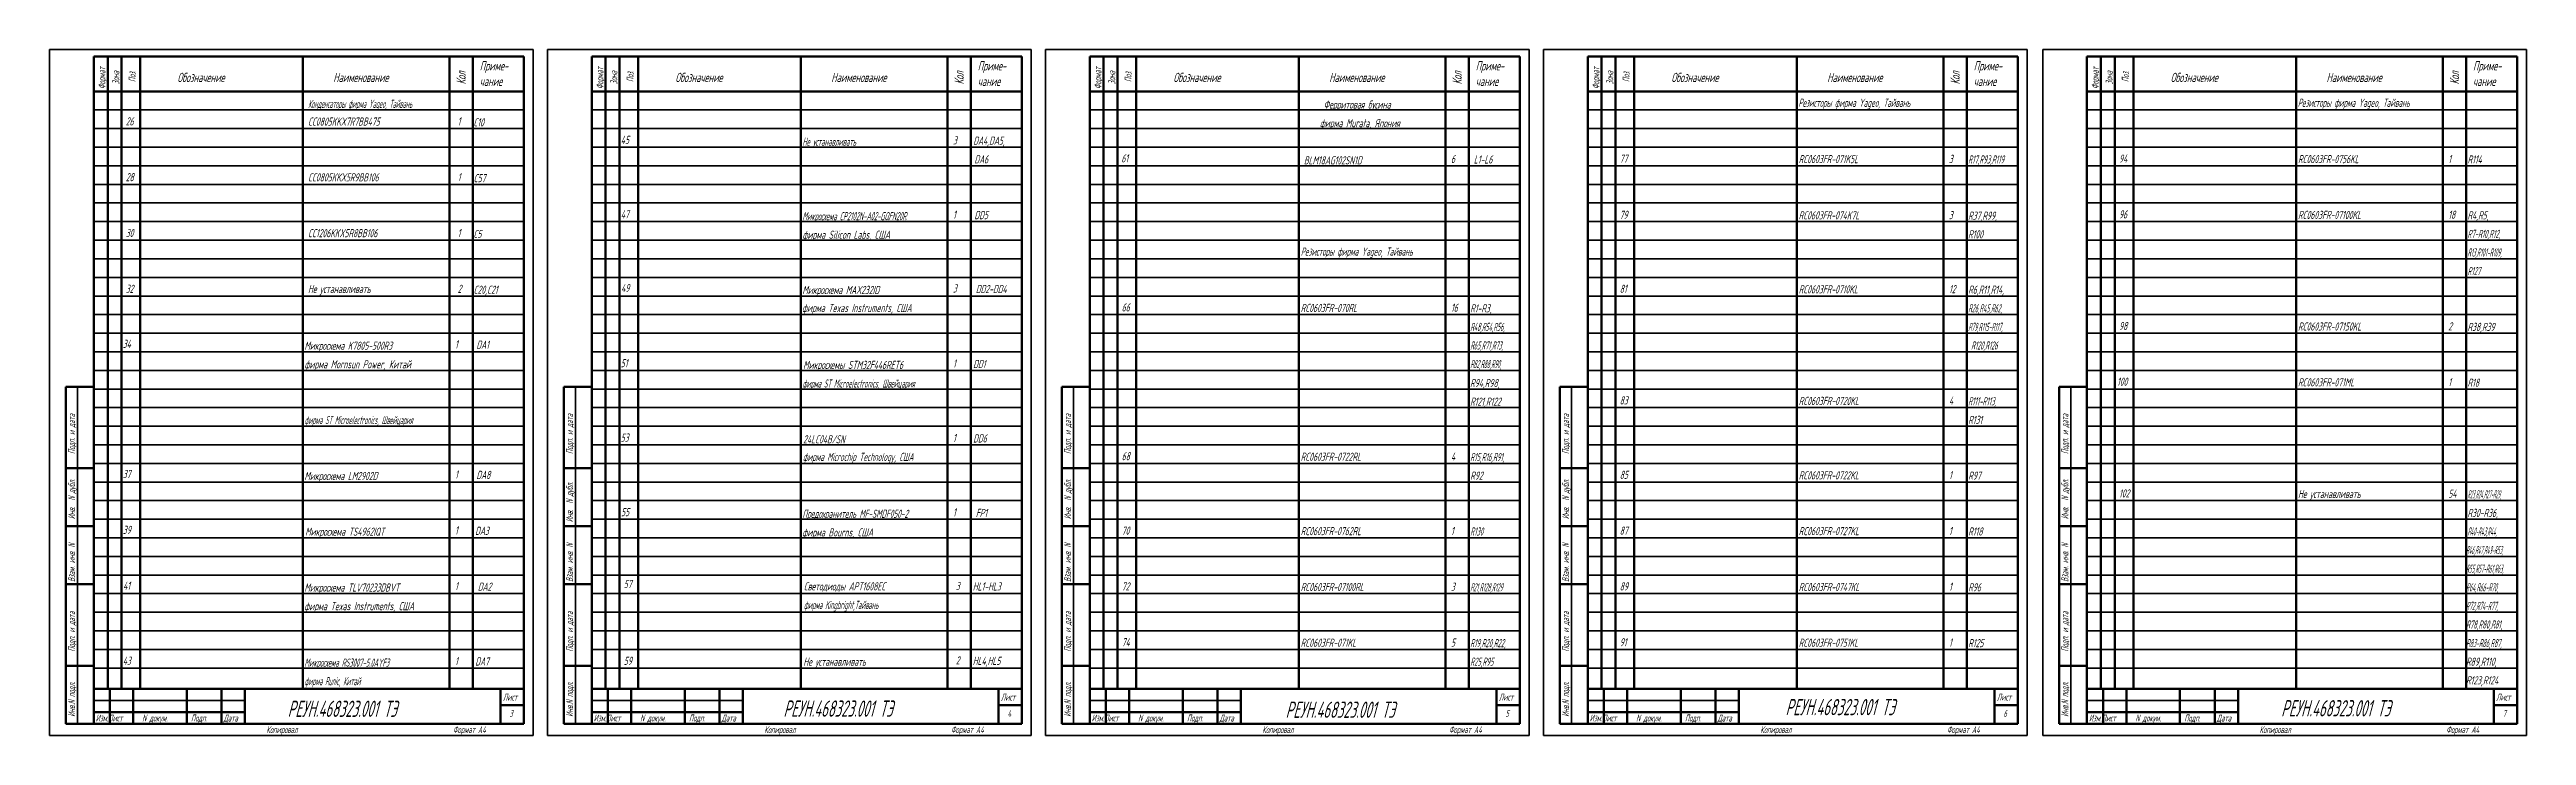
# Model space of a CAD drawing. Extents: x 22780 to 26685, y -1269 to -208.
# Drawn here: x 24158 to 25223, y -943 to -648 of the extents above; entities that cross this region are included whole.
import ezdxf

# ---------------------------------------------------------------- set-up
doc = ezdxf.new("R2010")
doc.units = 0
doc.header["$MEASUREMENT"] = 0
doc.layers.add('CONTUR', color=7, linetype='CONTINUOUS', lineweight=50)
doc.layers.add('DIM', color=1, linetype='CONTINUOUS', lineweight=35)
doc.layers.add('TEXT', color=1, linetype='CONTINUOUS')
doc.styles.add('GOST', font='GOST.shx', dxfattribs={"width": 0.7, "oblique": 15})

msp = doc.modelspace()

# ---------------------------------------------------------------- texts
at = {"layer": 'DIM', "style": 'GOST', "oblique": 15, "width": 0.7}
for s, height, p in [('Лист', 3, (24566.842, -928.449)), ('РЕУН.468323.001 ТЭ', 7, (24473.297, -935.396))]:
    msp.add_text(s, height=height, dxfattribs=at).set_placement(p)
at = {"layer": 'TEXT', "style": 'GOST', "oblique": 15, "width": 0.7}
for s, height, p in [('Формат', 3, (24181.681, -665.449)), ('Зона', 3, (24187.681, -663.449)), ('Поз.', 3, (24194.681, -662.449)), ('Кол', 4, (24336.681, -663.449)), ('Формат', 3, (24395.842, -665.449)), ('Зона', 3, (24401.842, -663.449)), ('Поз.', 3, (24408.842, -662.449)), ('Кол', 4, (24550.842, -663.449)), ('Формат', 3, (24610.003, -665.449)), ('Зона', 3, (24616.003, -663.449)), ('Поз.', 3, (24623.003, -662.449)), ('Кол', 4, (24765.003, -663.449)), ('Формат', 3, (24824.164, -665.449)), ('Зона', 3, (24830.164, -663.449)), ('Поз.', 3, (24837.164, -662.449)), ('Кол', 4, (24979.164, -663.449)), ('Формат', 3, (25038.889, -665.449)), ('Зона', 3, (25044.889, -663.449)), ('Поз.', 3, (25051.889, -662.449)), ('Кол', 4, (25193.889, -663.449)), ('Подп. и дата', 3, (24168.681, -822.449)), ('Подп. и дата', 3, (24382.842, -822.449)), ('Подп. и дата', 3, (24597.003, -822.449)), ('Подп. и дата', 3, (24811.164, -822.449)), ('Подп. и дата', 3, (25025.889, -822.449)), ('Инв.  N дубл.', 3, (24168.681, -850.449)), ('Инв.  N дубл.', 3, (24382.777, -851.747)), ('Инв.  N дубл.', 3, (24597.003, -850.449)), ('Инв.  N дубл.', 3, (24811.164, -850.449)), ('Инв.  N дубл.', 3, (25025.889, -850.449)), ('Взам. инв. N', 3, (24168.681, -877.449)), ('Взам. инв. N', 3, (24382.842, -877.449)), ('Взам. инв. N', 3, (24597.003, -877.449)), ('Взам. инв. N', 3, (24811.164, -877.449)), ('Взам. инв. N', 3, (25025.889, -877.449)), ('Подп. и дата', 3, (24168.681, -907.449)), ('Подп. и дата', 3, (24382.842, -907.449)), ('Подп. и дата', 3, (24597.003, -907.449)), ('Подп. и дата', 3, (24811.164, -907.449)), ('Подп. и дата', 3, (25025.889, -907.449)), ('Инв.N подл.', 3, (24168.681, -935.449)), ('Инв.N подл.', 3, (24382.842, -935.449)), ('Инв.N подл.', 3, (24597.003, -935.449)), ('Инв.N подл.', 3, (24811.164, -935.449)), ('Инв.N подл.', 3, (25025.889, -935.449))]:
    msp.add_text(s, height=height, rotation=90, dxfattribs=at).set_placement(p)
at = {"layer": 'TEXT', "style": 'GOST', "oblique": 15}
for s, height, width, p in [('Обозначение', 4, 0.7, (24212.681, -662.449)), ('Наименование', 4, 0.7, (24279.681, -662.449)), ('Приме-', 4, 0.7, (24342.681, -657.449)), ('Обозначение', 4, 0.7, (24426.842, -662.449)), ('Наименование', 4, 0.7, (24493.842, -662.449)), ('Приме-', 4, 0.7, (24556.842, -657.449)), ('Обозначение', 4, 0.7, (24641.003, -662.449)), ('Наименование', 4, 0.7, (24708.003, -662.449)), ('Приме-', 4, 0.7, (24771.003, -657.449)), ('Обозначение', 4, 0.7, (24855.164, -662.449)), ('Наименование', 4, 0.7, (24922.164, -662.449)), ('Приме-', 4, 0.7, (24985.164, -657.449)), ('Обозначение', 4, 0.7, (25069.889, -662.449)), ('Наименование', 4, 0.7, (25136.889, -662.449)), ('Приме-', 4, 0.7, (25199.889, -657.449)), ('Конденсаторы фирма Yageo, Тайвань', 3.5, 0.55, (24268.879, -673.561)), ('чание', 4, 0.7, (24342.681, -664.115)), ('чание', 4, 0.7, (24556.842, -664.115)), ('Ферритовая бусина', 3.5, 0.7, (24705.631, -673.857)), ('чание', 4, 0.7, (24771.003, -664.115)), ('Резисторы фирма Yageo, Тайвань', 3.5, 0.65, (24909.744, -673.091)), ('чание', 4, 0.7, (24985.164, -664.115)), ('Резисторы фирма Yageo, Тайвань', 3.5, 0.65, (25124.537, -673.091)), ('чание', 4, 0.7, (25199.889, -664.115)), ('26', 3.5, 0.7, (24190.439, -681.093)), ('CC0805KKX7R7BB475', 3.5, 0.7, (24268.812, -681.177)), ('1', 3.5, 0.7, (24333.188, -681.088)), ('С10', 3.5, 0.7, (24340.05, -681.509)), ('фирма Murata, Япония', 3.5, 0.7, (24704.001, -681.857)), ('45', 3.5, 0.7, (24403.348, -689.046)), ('Не устанавливать', 3.5, 0.6, (24481.434, -689.857)), ('3', 3.5, 0.7, (24546.199, -689.238)), ('DA4,DA5,', 3.5, 0.7, (24554.924, -689.371)), ('28', 3.5, 0.7, (24190.439, -705.093)), ('CC0805KKX5R9BB106', 3.5, 0.7, (24268.812, -705.177)), ('1', 3.5, 0.7, (24333.188, -705.088)), ('C57', 3.5, 0.7, (24340.05, -705.509)), ('DA6', 3.5, 0.7, (24555.394, -697.411)), ('61', 3.5, 0.7, (24618.598, -696.999)), ('BLM18AG102SN1D', 3.5, 0.7, (24697.09, -697.857)), ('6', 3.5, 0.7, (24760.361, -697.238)), ('L1-L6', 3.5, 0.7, (24770.173, -697.483)), ('77', 3.5, 0.7, (24832.923, -697.093)), ('RC0603FR-071K5L', 3.5, 0.7, (24909.908, -697.322)), ('3', 3.5, 0.7, (24974.522, -697.238)), ('R17,R93,R119', 3.5, 0.6, (24982.794, -697.477)), ('94', 3.5, 0.7, (25047.647, -697.093)), ('RC0603FR-0756KL', 3.5, 0.7, (25124.632, -697.322)), ('1', 3.5, 0.7, (25189.246, -697.238)), ('R114', 3.5, 0.7, (25197.518, -697.477)), ('47', 3.5, 0.7, (24403.348, -721.046)), ('Микросхема CP2102N-A02-GQFN20R', 3.5, 0.6, (24481.434, -721.857)), ('1', 3.5, 0.7, (24546.199, -721.238)), ('DD5', 3.5, 0.7, (24555.394, -721.411)), ('79', 3.5, 0.7, (24832.875, -721.277)), ('RC0603FR-074K7L', 3.5, 0.7, (24909.86, -721.506)), ('3', 3.5, 0.7, (24974.474, -721.422)), ('R37,R99,', 3.5, 0.7, (24982.746, -721.661)), ('96', 3.5, 0.7, (25047.647, -721.093)), ('RC0603FR-07100KL', 3.5, 0.7, (25124.632, -721.322)), ('18', 3.5, 0.7, (25189.246, -721.238)), ('R4,R5,', 3.5, 0.7, (25197.518, -721.477)), ('30', 3.5, 0.7, (24190.439, -729.093)), ('CC1206KKX5R8BB106', 3.5, 0.7, (24268.812, -729.177)), ('1', 3.5, 0.7, (24333.188, -729.088)), ('С5', 3.5, 0.7, (24340.05, -729.509)), ('фирма Silicon Labs, США', 3.5, 0.7, (24481.524, -729.835)), ('Резисторы фирма Yageo, Тайвань', 3.5, 0.65, (24695.789, -737.091)), ('R100', 3.5, 0.7, (24982.746, -729.661)), ('R13,R101-R109,', 3.5, 0.5, (25197.518, -737.477)), ('R7-R10,R12,', 3.5, 0.6, (25197.518, -729.477)), ('R127', 3.5, 0.6, (25197.518, -745.477)), ('32', 3.5, 0.7, (24190.439, -753.093)), ('Не устанавливать', 3.5, 0.7, (24268.812, -753.177)), ('2', 3.5, 0.7, (24333.188, -753.088)), ('C20,C21', 3.5, 0.7, (24340.05, -753.509)), ('49', 3.5, 0.7, (24403.487, -752.767)), ('Микросхема MAX232ID', 3.5, 0.7, (24481.434, -753.579)), ('3', 3.5, 0.7, (24546.199, -752.96)), ('DD2-DD4', 3.5, 0.7, (24556.012, -753.205)), ('81', 3.5, 0.7, (24832.923, -753.093)), ('RC0603FR-0710KL', 3.5, 0.7, (24909.908, -753.322)), ('12', 3.5, 0.7, (24974.522, -753.238)), ('R6,R11,R14,', 3.5, 0.7, (24982.794, -753.477)), ('фирма Texas Instruments, США', 3.5, 0.7, (24481.341, -761.335)), ('66', 3.5, 0.7, (24618.762, -761.093)), ('RC0603FR-070RL', 3.5, 0.7, (24695.747, -761.322)), ('16', 3.5, 0.7, (24760.361, -761.238)), ('R48,R54,R56,', 3.5, 0.55, (24768.633, -769.477)), ('R1-R3,', 3.5, 0.7, (24768.633, -761.477)), ('R79,R115-R117,', 3.5, 0.5, (24982.794, -769.477)), ('R26,R45,R62,', 3.5, 0.55, (24982.794, -761.477)), ('98', 3.5, 0.7, (25047.647, -769.093)), ('RC0603FR-07150KL', 3.5, 0.7, (25124.632, -769.322)), ('2', 3.5, 0.7, (25189.246, -769.238)), ('R38,R39', 3.5, 0.7, (25197.518, -769.477)), ('34', 3.5, 0.7, (24189.187, -776.767)), ('Микросхема K7805-500R3', 3.5, 0.7, (24267.273, -777.579)), ('1', 3.5, 0.7, (24332.038, -776.96)), ('DA1', 3.5, 0.7, (24341.233, -777.133)), ('R65,R71,R73,', 3.5, 0.55, (24768.633, -777.477)), (' R120,R126', 3.5, 0.58, (24982.794, -777.477)), ('фирма Mornsun Power, Китай', 3.5, 0.7, (24267.363, -785.556)), ('51', 3.5, 0.7, (24403.317, -785.093)), ('Микросхемы STM32F446RET6', 3.5, 0.7, (24481.762, -785.832)), ('1', 3.5, 0.7, (24546.199, -785.238)), ('DD1', 3.5, 0.7, (24554.867, -785.458)), ('R82,R88,R90,', 3.5, 0.5, (24768.633, -785.477)), ('фирма ST Microelectronics, Швейцария', 3.5, 0.57, (24481.524, -793.835)), ('R94,R98,', 3.5, 0.7, (24768.583, -793.627)), ('R121,R122', 3.5, 0.7, (24768.583, -801.627)), ('83', 3.5, 0.7, (24832.923, -801.093)), ('RC0603FR-0720KL', 3.5, 0.7, (24909.908, -801.322)), ('4', 3.5, 0.7, (24974.522, -801.238)), ('R111-R113,', 3.5, 0.6, (24982.794, -801.477)), ('100', 3.5, 0.7, (25046.777, -793.067)), ('RC0603FR-071ML', 3.5, 0.7, (25124.632, -793.322)), ('1', 3.5, 0.7, (25189.246, -793.238)), ('R18', 3.5, 0.7, (25197.518, -793.477)), ('фирма ST Microelectronics, Швейцария', 3.5, 0.55, (24267.363, -809.556)), ('R131', 3.5, 0.7, (24982.794, -809.477)), ('53', 3.5, 0.7, (24403.317, -817.093)), ('24LC04B/SN', 3.5, 0.7, (24481.762, -817.832)), ('1', 3.5, 0.7, (24546.199, -817.238)), ('DD6', 3.5, 0.7, (24554.867, -817.458)), ('37', 3.5, 0.7, (24189.187, -832.767)), ('Микросхема LM2902D', 3.5, 0.7, (24267.273, -833.579)), ('1', 3.5, 0.7, (24332.038, -832.96)), ('DA8', 3.5, 0.7, (24341.233, -833.133)), ('фирма Microchip Technology, США', 3.5, 0.65, (24481.707, -825.391)), ('68', 3.5, 0.7, (24618.762, -825.093)), ('RC0603FR-0722RL', 3.5, 0.7, (24695.747, -825.322)), ('4', 3.5, 0.7, (24760.361, -825.238)), ('R15,R16,R91,', 3.5, 0.6, (24768.633, -825.477)), ('R92', 3.5, 0.7, (24768.633, -833.477)), ('85', 3.5, 0.7, (24832.923, -833.093)), ('RC0603FR-0722KL', 3.5, 0.7, (24909.908, -833.322)), ('1', 3.5, 0.7, (24974.522, -833.238)), ('R97', 3.5, 0.7, (24982.794, -833.477)), ('102', 3.5, 0.7, (25047.647, -841.093)), ('Не устанавливать', 3.5, 0.7, (25124.632, -841.322)), ('54', 3.5, 0.7, (25189.246, -841.238)), ('R23,R24,R27-R29,', 3.5, 0.4, (25197.518, -841.477)), ('55', 3.5, 0.7, (24403.465, -849.153)), ('Предохранитель MF-SMDF050-2', 3.5, 0.67, (24481.434, -849.857)), ('1', 3.5, 0.7, (24546.199, -849.238)), ('FP1', 3.5, 0.7, (24556.012, -849.483)), ('R30-R36,', 3.5, 0.7, (25197.518, -849.477)), ('39', 3.5, 0.7, (24189.187, -856.767)), ('Микросхема TS4962IQT', 3.5, 0.7, (24267.601, -857.554)), ('1', 3.5, 0.7, (24332.038, -856.96)), ('DA3', 3.5, 0.7, (24340.706, -857.18)), ('фирма Bourns, США', 3.5, 0.7, (24481.434, -857.857)), ('70', 3.5, 0.7, (24618.762, -857.093)), ('RC0603FR-0762RL', 3.5, 0.7, (24695.747, -857.322)), ('1', 3.5, 0.7, (24760.361, -857.238)), ('R130', 3.5, 0.6, (24768.633, -857.477)), ('87', 3.5, 0.7, (24832.923, -857.093)), ('RC0603FR-0727KL', 3.5, 0.7, (24909.908, -857.322)), ('1', 3.5, 0.7, (24974.522, -857.238)), ('R118', 3.5, 0.7, (24982.794, -857.477)), ('R46,R47,R49-R53,', 3.5, 0.43, (25196.889, -865.477)), ('R40-R43,R44,', 3.5, 0.45, (25197.518, -857.477)), ('R55,R57-R61,R63,', 3.5, 0.45, (25196.889, -873.477)), ('41', 3.5, 0.7, (24189.326, -880.767)), ('Микросхема TLV70233DBVT', 3.5, 0.7, (24267.273, -881.579)), ('1', 3.5, 0.7, (24332.038, -880.96)), ('DA2', 3.5, 0.7, (24341.851, -881.205)), ('57', 3.5, 0.7, (24404.611, -880.094)), ('Светодиоды APT1608EC', 3.5, 0.7, (24482.103, -881.055)), ('3', 3.5, 0.7, (24547.387, -880.928)), ('HL1-HL3', 3.5, 0.7, (24554.719, -881.112)), ('72', 3.5, 0.7, (24618.762, -881.093)), ('RC0603FR-07100RL', 3.5, 0.7, (24695.747, -881.322)), ('3', 3.5, 0.7, (24760.361, -881.238)), ('R21,R128,R129', 3.5, 0.5, (24768.633, -881.477)), ('89', 3.5, 0.7, (24832.923, -881.093)), ('RC0603FR-0747KL', 3.5, 0.7, (24909.908, -881.322)), ('1', 3.5, 0.7, (24974.522, -881.238)), ('R96', 3.5, 0.7, (24982.794, -881.477)), ('R64,R66-R70,', 3.5, 0.5, (25196.889, -881.477)), ('фирма Texas Instruments, США', 3.5, 0.7, (24267.273, -889.579)), ('фирма Kingbright,Тайвань', 3.5, 0.57, (24482.103, -889.055)), ('R72,R74-R77,', 3.5, 0.5, (25196.889, -889.477)), ('R78,R80,R81,', 3.5, 0.6, (25196.889, -897.477)), ('74', 3.5, 0.7, (24618.762, -905.093)), ('RC0603FR-071KL', 3.5, 0.7, (24695.747, -905.322)), ('5', 3.5, 0.7, (24760.361, -905.238)), ('R19,R20,R22,', 3.5, 0.6, (24768.633, -905.477)), ('91', 3.5, 0.7, (24832.923, -905.093)), ('RC0603FR-0751KL', 3.5, 0.7, (24909.908, -905.322)), ('1', 3.5, 0.7, (24974.522, -905.238)), ('R125', 3.5, 0.7, (24982.794, -905.477)), ('R83-R86,R87,', 3.5, 0.55, (25196.889, -905.477)), ('43', 3.5, 0.7, (24189.187, -913.046)), ('Микросхема RS3007-5.0AYF3', 3.5, 0.6, (24267.273, -913.857)), ('1', 3.5, 0.7, (24332.038, -913.238)), ('DA7', 3.5, 0.7, (24340.763, -913.371)), ('59', 3.5, 0.7, (24404.611, -913.094)), ('Не устанавливать', 3.5, 0.7, (24481.831, -913.474)), ('2', 3.5, 0.7, (24547.387, -912.928)), ('HL4,HL5', 3.5, 0.7, (24554.719, -913.112)), ('R25,R95', 3.5, 0.6, (24768.633, -913.477)), ('R89,R110,', 3.5, 0.7, (25196.889, -913.477)), ('фирма Runic, Китай', 3.5, 0.55, (24267.363, -921.835)), ('Лист', 3, 0.7, (24352.681, -928.449)), ('Лист', 3, 0.7, (24781.003, -928.449)), ('Лист', 3, 0.7, (24995.164, -928.449)), ('R123,R124', 3.5, 0.7, (25196.889, -921.477)), ('Лист', 3, 0.7, (25209.889, -928.449)), ('Изм.Лист', 3, 0.7, (24177.511, -937.449)), ('N докум.', 3, 0.7, (24197.511, -937.449)), ('Подп.', 3, 0.7, (24218.511, -937.449)), ('Дата', 3, 0.7, (24232.511, -937.449)), ('РЕУН.468323.001 ТЭ', 7, 0.7, (24260.077, -935.48)), ('3', 3, 0.7, (24355.481, -935.449)), ('Изм.Лист', 3, 0.7, (24391.672, -937.449)), ('N докум.', 3, 0.7, (24411.672, -937.449)), ('Подп.', 3, 0.7, (24432.672, -937.449)), ('Дата', 3, 0.7, (24446.672, -937.449)), ('4', 3, 0.7, (24569.642, -935.449)), ('Изм.Лист', 3, 0.7, (24605.833, -937.449)), ('N докум.', 3, 0.7, (24625.833, -937.449)), ('Подп.', 3, 0.7, (24646.833, -937.449)), ('Дата', 3, 0.7, (24660.833, -937.449)), ('РЕУН.468323.001 ТЭ', 7, 0.7, (24689.244, -935.879)), ('5', 3, 0.7, (24783.803, -935.449)), ('Изм.Лист', 3, 0.7, (24819.994, -937.449)), ('N докум.', 3, 0.7, (24839.994, -937.449)), ('Подп.', 3, 0.7, (24860.994, -937.449)), ('Дата', 3, 0.7, (24874.994, -937.449)), ('РЕУН.468323.001 ТЭ', 7, 0.7, (24904.247, -934.748)), ('6', 3, 0.7, (24997.964, -935.449)), ('Изм.Лист', 3, 0.7, (25034.718, -937.449)), ('N докум.', 3, 0.7, (25054.718, -937.449)), ('Подп.', 3, 0.7, (25075.718, -937.449)), ('Дата', 3, 0.7, (25089.718, -937.449)), ('РЕУН.468323.001 ТЭ', 7, 0.7, (25117.401, -935.249)), ('7', 3, 0.7, (25212.689, -935.449)), ('Копировал', 3, 0.7, (24250.874, -942.449)), ('Формат A4', 3, 0.7, (24331.208, -942.449)), ('Копировал', 3, 0.7, (24465.035, -942.449)), ('Формат A4', 3, 0.7, (24545.369, -942.449)), ('Копировал', 3, 0.7, (24679.196, -942.449)), ('Формат A4', 3, 0.7, (24759.53, -942.449)), ('Копировал', 3, 0.7, (24893.357, -942.449)), ('Формат A4', 3, 0.7, (24973.691, -942.449)), ('Копировал', 3, 0.7, (25108.081, -942.449)), ('Формат A4', 3, 0.7, (25188.416, -942.449))]:
    msp.add_text(s, height=height, dxfattribs=dict(at, width=width)).set_placement(p)

# ---------------------------------------------------------------- linework, layer by layer
at = {"layer": 'CONTUR'}
for p, q in [((24176.681, -938.449), (24176.681, -651.449)), ((24176.681, -651.449), (24361.681, -651.449)), ((24182.681, -651.449), (24182.681, -923.449)), ((24188.681, -651.449), (24188.681, -923.449)), ((24196.681, -651.449), (24196.681, -923.449)), ((24266.681, -651.449), (24266.681, -923.449)), ((24329.681, -651.449), (24329.681, -923.449)), ((24339.681, -651.449), (24339.681, -923.449)), ((24361.681, -651.449), (24361.681, -938.449)), ((24390.842, -938.449), (24390.842, -651.449)), ((24390.842, -651.449), (24575.842, -651.449)), ((24396.842, -651.449), (24396.842, -923.449)), ((24402.842, -651.449), (24402.842, -923.449)), ((24410.842, -651.449), (24410.842, -923.449)), ((24480.842, -651.449), (24480.842, -923.449)), ((24543.842, -651.449), (24543.842, -923.449)), ((24553.842, -651.449), (24553.842, -923.449)), ((24575.842, -651.449), (24575.842, -938.449)), ((24605.003, -938.449), (24605.003, -651.449)), ((24605.003, -651.449), (24790.003, -651.449)), ((24611.003, -651.449), (24611.003, -923.449)), ((24617.003, -651.449), (24617.003, -923.449)), ((24625.003, -651.449), (24625.003, -923.449)), ((24695.003, -651.449), (24695.003, -923.449)), ((24758.003, -651.449), (24758.003, -923.449)), ((24768.003, -651.449), (24768.003, -923.449)), ((24790.003, -651.449), (24790.003, -938.449)), ((24819.164, -938.449), (24819.164, -651.449)), ((24819.164, -651.449), (25004.164, -651.449)), ((24825.164, -651.449), (24825.164, -923.449)), ((24831.164, -651.449), (24831.164, -923.449)), ((24839.164, -651.449), (24839.164, -923.449)), ((24909.164, -651.449), (24909.164, -923.449)), ((24972.164, -651.449), (24972.164, -923.449)), ((24982.164, -651.449), (24982.164, -923.449)), ((25004.164, -651.449), (25004.164, -938.449)), ((25033.889, -938.449), (25033.889, -651.449)), ((25033.889, -651.449), (25218.889, -651.449)), ((25039.889, -651.449), (25039.889, -923.449)), ((25045.889, -651.449), (25045.889, -923.449)), ((25053.889, -651.449), (25053.889, -923.449)), ((25123.889, -651.449), (25123.889, -923.449)), ((25186.889, -651.449), (25186.889, -923.449)), ((25196.889, -651.449), (25196.889, -923.449)), ((25218.889, -651.449), (25218.889, -938.449)), ((24176.681, -666.449), (24361.681, -666.449)), ((24390.842, -666.449), (24575.842, -666.449)), ((24605.003, -666.449), (24790.003, -666.449)), ((24819.164, -666.449), (25004.164, -666.449)), ((25033.889, -666.449), (25218.889, -666.449)), ((24164.681, -828.449), (24164.681, -793.449)), ((24164.681, -793.449), (24176.681, -793.449)), ((24378.842, -828.449), (24378.842, -793.449)), ((24378.842, -793.449), (24390.842, -793.449)), ((24593.003, -828.449), (24593.003, -793.449)), ((24593.003, -793.449), (24605.003, -793.449)), ((24807.164, -828.449), (24807.164, -793.449)), ((24807.164, -793.449), (24819.164, -793.449)), ((25021.889, -828.449), (25021.889, -793.449)), ((25021.889, -793.449), (25033.889, -793.449)), ((24164.681, -828.449), (24176.681, -828.449)), ((24176.681, -828.449), (24164.681, -828.449)), ((24164.681, -853.449), (24164.681, -828.449)), ((24378.842, -828.449), (24390.842, -828.449)), ((24390.842, -828.449), (24378.842, -828.449)), ((24378.842, -853.449), (24378.842, -828.449)), ((24593.003, -828.449), (24605.003, -828.449)), ((24605.003, -828.449), (24593.003, -828.449)), ((24593.003, -853.449), (24593.003, -828.449)), ((24807.164, -828.449), (24819.164, -828.449)), ((24819.164, -828.449), (24807.164, -828.449)), ((24807.164, -853.449), (24807.164, -828.449)), ((25021.889, -828.449), (25033.889, -828.449)), ((25033.889, -828.449), (25021.889, -828.449)), ((25021.889, -853.449), (25021.889, -828.449)), ((24164.681, -878.449), (24164.681, -853.449)), ((24164.681, -853.449), (24176.681, -853.449)), ((24176.681, -853.449), (24164.681, -853.449)), ((24378.842, -878.449), (24378.842, -853.449)), ((24378.842, -853.449), (24390.842, -853.449)), ((24390.842, -853.449), (24378.842, -853.449)), ((24593.003, -878.449), (24593.003, -853.449)), ((24593.003, -853.449), (24605.003, -853.449)), ((24605.003, -853.449), (24593.003, -853.449)), ((24807.164, -878.449), (24807.164, -853.449)), ((24807.164, -853.449), (24819.164, -853.449)), ((24819.164, -853.449), (24807.164, -853.449)), ((25021.889, -878.449), (25021.889, -853.449)), ((25021.889, -853.449), (25033.889, -853.449)), ((25033.889, -853.449), (25021.889, -853.449)), ((24164.681, -913.449), (24164.681, -878.449)), ((24164.681, -878.449), (24176.681, -878.449)), ((24176.681, -878.449), (24164.681, -878.449)), ((24378.842, -913.449), (24378.842, -878.449)), ((24378.842, -878.449), (24390.842, -878.449)), ((24390.842, -878.449), (24378.842, -878.449)), ((24593.003, -913.449), (24593.003, -878.449)), ((24593.003, -878.449), (24605.003, -878.449)), ((24605.003, -878.449), (24593.003, -878.449)), ((24807.164, -913.449), (24807.164, -878.449)), ((24807.164, -878.449), (24819.164, -878.449)), ((24819.164, -878.449), (24807.164, -878.449)), ((25021.889, -913.449), (25021.889, -878.449)), ((25021.889, -878.449), (25033.889, -878.449)), ((25033.889, -878.449), (25021.889, -878.449)), ((24164.681, -938.449), (24164.681, -913.449)), ((24164.681, -913.449), (24176.681, -913.449)), ((24176.681, -913.449), (24164.681, -913.449)), ((24378.842, -938.449), (24378.842, -913.449)), ((24378.842, -913.449), (24390.842, -913.449)), ((24390.842, -913.449), (24378.842, -913.449)), ((24593.003, -938.449), (24593.003, -913.449)), ((24593.003, -913.449), (24605.003, -913.449)), ((24605.003, -913.449), (24593.003, -913.449)), ((24807.164, -938.449), (24807.164, -913.449)), ((24807.164, -913.449), (24819.164, -913.449)), ((24819.164, -913.449), (24807.164, -913.449)), ((25021.889, -938.449), (25021.889, -913.449)), ((25021.889, -913.449), (25033.889, -913.449)), ((25033.889, -913.449), (25021.889, -913.449)), ((24176.681, -923.449), (24361.681, -923.449)), ((24183.681, -923.449), (24183.681, -938.449)), ((24193.681, -923.449), (24193.681, -938.449)), ((24216.681, -923.449), (24216.681, -938.449)), ((24231.681, -923.449), (24231.681, -938.449)), ((24241.681, -923.449), (24241.681, -938.449)), ((24351.681, -923.449), (24351.681, -938.449)), ((24390.842, -923.449), (24575.842, -923.449)), ((24397.842, -923.449), (24397.842, -938.449)), ((24407.842, -923.449), (24407.842, -938.449)), ((24430.842, -923.449), (24430.842, -938.449)), ((24445.842, -923.449), (24445.842, -938.449)), ((24455.842, -923.449), (24455.842, -938.449)), ((24565.842, -923.449), (24565.842, -938.449)), ((24605.003, -923.449), (24790.003, -923.449)), ((24612.003, -923.449), (24612.003, -938.449)), ((24622.003, -923.449), (24622.003, -938.449)), ((24645.003, -923.449), (24645.003, -938.449)), ((24660.003, -923.449), (24660.003, -938.449)), ((24670.003, -923.449), (24670.003, -938.449)), ((24780.003, -923.449), (24780.003, -938.449)), ((24819.164, -923.449), (25004.164, -923.449)), ((24826.164, -923.449), (24826.164, -938.449)), ((24836.164, -923.449), (24836.164, -938.449)), ((24859.164, -923.449), (24859.164, -938.449)), ((24874.164, -923.449), (24874.164, -938.449)), ((24884.164, -923.449), (24884.164, -938.449)), ((24994.164, -923.449), (24994.164, -938.449)), ((25033.889, -923.449), (25218.889, -923.449)), ((25040.889, -923.449), (25040.889, -938.449)), ((25050.889, -923.449), (25050.889, -938.449)), ((25073.889, -923.449), (25073.889, -938.449)), ((25088.889, -923.449), (25088.889, -938.449)), ((25098.889, -923.449), (25098.889, -938.449)), ((25208.889, -923.449), (25208.889, -938.449)), ((24176.681, -933.449), (24241.681, -933.449)), ((24351.681, -930.449), (24361.681, -930.449)), ((24390.842, -933.449), (24455.842, -933.449)), ((24565.842, -930.449), (24575.842, -930.449)), ((24605.003, -933.449), (24670.003, -933.449)), ((24780.003, -930.449), (24790.003, -930.449)), ((24819.164, -933.449), (24884.164, -933.449)), ((24994.164, -930.449), (25004.164, -930.449)), ((25033.889, -933.449), (25098.889, -933.449)), ((25208.889, -930.449), (25218.889, -930.449)), ((24176.681, -938.449), (24164.681, -938.449)), ((24361.681, -938.449), (24176.681, -938.449)), ((24390.842, -938.449), (24378.842, -938.449)), ((24575.842, -938.449), (24390.842, -938.449)), ((24605.003, -938.449), (24593.003, -938.449)), ((24790.003, -938.449), (24605.003, -938.449)), ((24819.164, -938.449), (24807.164, -938.449)), ((25004.164, -938.449), (24819.164, -938.449)), ((25033.889, -938.449), (25021.889, -938.449)), ((25218.889, -938.449), (25033.889, -938.449))]:
    msp.add_line(p, q, dxfattribs=at)
at = {"layer": 'DIM'}
for p, q in [((24157.681, -648.449), (24365.681, -648.449)), ((24157.681, -648.449), (24157.681, -943.449)), ((24365.681, -648.449), (24365.681, -943.449)), ((24371.842, -648.449), (24579.842, -648.449)), ((24371.842, -648.449), (24371.842, -943.449)), ((24579.842, -648.449), (24579.842, -943.449)), ((24586.003, -648.449), (24794.003, -648.449)), ((24586.003, -648.449), (24586.003, -943.449)), ((24794.003, -648.449), (24794.003, -943.449)), ((24800.164, -648.449), (25008.164, -648.449)), ((24800.164, -648.449), (24800.164, -943.449)), ((25008.164, -648.449), (25008.164, -943.449)), ((25014.889, -648.449), (25222.889, -648.449)), ((25014.889, -648.449), (25014.889, -943.449)), ((25222.889, -648.449), (25222.889, -943.449)), ((24176.681, -674.449), (24361.681, -674.449)), ((24390.842, -674.449), (24575.842, -674.449)), ((24605.003, -674.449), (24790.003, -674.449)), ((24819.164, -674.449), (25004.164, -674.449)), ((25033.889, -674.449), (25218.889, -674.449)), ((24176.681, -682.449), (24361.681, -682.449)), ((24176.681, -690.449), (24361.681, -690.449)), ((24390.842, -682.449), (24575.842, -682.449)), ((24390.842, -690.449), (24575.842, -690.449)), ((24605.003, -682.449), (24790.003, -682.449)), ((24605.003, -690.449), (24790.003, -690.449)), ((24819.164, -682.449), (25004.164, -682.449)), ((24819.164, -690.449), (25004.164, -690.449)), ((25033.889, -682.449), (25218.889, -682.449)), ((25033.889, -690.449), (25218.889, -690.449)), ((24176.681, -698.449), (24361.681, -698.449)), ((24390.842, -698.449), (24575.842, -698.449)), ((24605.003, -698.449), (24790.003, -698.449)), ((24819.164, -698.449), (25004.164, -698.449)), ((25033.889, -698.449), (25218.889, -698.449)), ((24176.681, -706.449), (24361.681, -706.449)), ((24390.842, -706.449), (24575.842, -706.449)), ((24605.003, -706.449), (24790.003, -706.449)), ((24819.164, -706.449), (25004.164, -706.449)), ((25033.889, -706.449), (25218.889, -706.449)), ((24176.681, -714.449), (24361.681, -714.449)), ((24176.681, -722.449), (24361.681, -722.449)), ((24390.842, -714.449), (24575.842, -714.449)), ((24390.842, -722.449), (24575.842, -722.449)), ((24605.003, -714.449), (24790.003, -714.449)), ((24605.003, -722.449), (24790.003, -722.449)), ((24819.164, -714.449), (25004.164, -714.449)), ((24819.164, -722.449), (25004.164, -722.449)), ((25033.889, -714.449), (25218.889, -714.449)), ((25033.889, -722.449), (25218.889, -722.449)), ((24176.681, -730.449), (24361.681, -730.449)), ((24390.842, -730.449), (24575.842, -730.449)), ((24605.003, -730.449), (24790.003, -730.449)), ((24819.164, -730.449), (25004.164, -730.449)), ((25033.889, -730.449), (25218.889, -730.449)), ((24176.681, -738.449), (24361.681, -738.449)), ((24390.842, -738.449), (24575.842, -738.449)), ((24605.003, -738.449), (24790.003, -738.449)), ((24819.164, -738.449), (25004.164, -738.449)), ((25033.889, -738.449), (25218.889, -738.449)), ((24176.681, -746.449), (24361.681, -746.449)), ((24176.681, -754.449), (24361.681, -754.449)), ((24390.842, -746.449), (24575.842, -746.449)), ((24390.842, -754.449), (24575.842, -754.449)), ((24605.003, -746.449), (24790.003, -746.449)), ((24605.003, -754.449), (24790.003, -754.449)), ((24819.164, -746.449), (25004.164, -746.449)), ((24819.164, -754.449), (25004.164, -754.449)), ((25033.889, -746.449), (25218.889, -746.449)), ((25033.889, -754.449), (25218.889, -754.449)), ((24176.681, -762.449), (24361.681, -762.449)), ((24390.842, -762.449), (24575.842, -762.449)), ((24605.003, -762.449), (24790.003, -762.449)), ((24819.164, -762.449), (25004.164, -762.449)), ((25033.889, -762.449), (25218.889, -762.449)), ((24176.681, -770.449), (24361.681, -770.449)), ((24390.842, -770.449), (24575.842, -770.449)), ((24605.003, -770.449), (24790.003, -770.449)), ((24819.164, -770.449), (25004.164, -770.449)), ((25033.889, -770.449), (25218.889, -770.449)), ((24176.681, -778.449), (24361.681, -778.449)), ((24176.681, -786.449), (24361.681, -786.449)), ((24390.842, -778.449), (24575.842, -778.449)), ((24390.842, -786.449), (24575.842, -786.449)), ((24605.003, -778.449), (24790.003, -778.449)), ((24605.003, -786.449), (24790.003, -786.449)), ((24819.164, -778.449), (25004.164, -778.449)), ((24819.164, -786.449), (25004.164, -786.449)), ((25033.889, -778.449), (25218.889, -778.449)), ((25033.889, -786.449), (25218.889, -786.449)), ((24169.681, -793.449), (24169.681, -938.449)), ((24176.681, -794.449), (24361.681, -794.449)), ((24383.842, -793.449), (24383.842, -938.449)), ((24390.842, -794.449), (24575.842, -794.449)), ((24598.003, -793.449), (24598.003, -938.449)), ((24605.003, -794.449), (24790.003, -794.449)), ((24812.164, -793.449), (24812.164, -938.449)), ((24819.164, -794.449), (25004.164, -794.449)), ((25026.889, -793.449), (25026.889, -938.449)), ((25033.889, -794.449), (25218.889, -794.449)), ((24176.681, -802.449), (24361.681, -802.449)), ((24390.842, -802.449), (24575.842, -802.449)), ((24605.003, -802.449), (24790.003, -802.449)), ((24819.164, -802.449), (25004.164, -802.449)), ((25033.889, -802.449), (25218.889, -802.449)), ((24176.681, -810.449), (24361.681, -810.449)), ((24176.681, -818.449), (24361.681, -818.449)), ((24390.842, -810.449), (24575.842, -810.449)), ((24390.842, -818.449), (24575.842, -818.449)), ((24605.003, -810.449), (24790.003, -810.449)), ((24605.003, -818.449), (24790.003, -818.449)), ((24819.164, -810.449), (25004.164, -810.449)), ((24819.164, -818.449), (25004.164, -818.449)), ((25033.889, -810.449), (25218.889, -810.449)), ((25033.889, -818.449), (25218.889, -818.449)), ((24176.681, -826.449), (24361.681, -826.449)), ((24390.842, -826.449), (24575.842, -826.449)), ((24605.003, -826.449), (24790.003, -826.449)), ((24819.164, -826.449), (25004.164, -826.449)), ((25033.889, -826.449), (25218.889, -826.449)), ((24176.681, -834.449), (24361.681, -834.449)), ((24390.842, -834.449), (24575.842, -834.449)), ((24605.003, -834.449), (24790.003, -834.449)), ((24819.164, -834.449), (25004.164, -834.449)), ((25033.889, -834.449), (25218.889, -834.449)), ((24176.681, -842.449), (24361.681, -842.449)), ((24176.681, -850.449), (24361.681, -850.449)), ((24390.842, -842.449), (24575.842, -842.449)), ((24390.842, -850.449), (24575.842, -850.449)), ((24605.003, -842.449), (24790.003, -842.449)), ((24605.003, -850.449), (24790.003, -850.449)), ((24819.164, -842.449), (25004.164, -842.449)), ((24819.164, -850.449), (25004.164, -850.449)), ((25033.889, -842.449), (25218.889, -842.449)), ((25033.889, -850.449), (25218.889, -850.449)), ((24176.681, -858.449), (24361.681, -858.449)), ((24390.842, -858.449), (24575.842, -858.449)), ((24605.003, -858.449), (24790.003, -858.449)), ((24819.164, -858.449), (25004.164, -858.449)), ((25033.889, -858.449), (25218.889, -858.449)), ((24176.681, -866.449), (24361.681, -866.449)), ((24390.842, -866.449), (24575.842, -866.449)), ((24605.003, -866.449), (24790.003, -866.449)), ((24819.164, -866.449), (25004.164, -866.449)), ((25033.889, -866.449), (25218.889, -866.449)), ((24176.681, -874.449), (24361.681, -874.449)), ((24176.681, -882.449), (24361.681, -882.449)), ((24390.842, -874.449), (24575.842, -874.449)), ((24390.842, -882.449), (24575.842, -882.449)), ((24605.003, -874.449), (24790.003, -874.449)), ((24605.003, -882.449), (24790.003, -882.449)), ((24819.164, -874.449), (25004.164, -874.449)), ((24819.164, -882.449), (25004.164, -882.449)), ((25033.889, -874.449), (25218.889, -874.449)), ((25033.889, -882.449), (25218.889, -882.449)), ((24176.681, -890.449), (24361.681, -890.449)), ((24390.842, -890.449), (24575.842, -890.449)), ((24605.003, -890.449), (24790.003, -890.449)), ((24819.164, -890.449), (25004.164, -890.449)), ((25033.889, -890.449), (25218.889, -890.449)), ((24176.681, -898.449), (24361.681, -898.449)), ((24390.842, -898.449), (24575.842, -898.449)), ((24605.003, -898.449), (24790.003, -898.449)), ((24819.164, -898.449), (25004.164, -898.449)), ((25033.889, -898.449), (25218.889, -898.449)), ((24176.681, -906.449), (24361.681, -906.449)), ((24176.681, -914.449), (24361.681, -914.449)), ((24390.842, -906.449), (24575.842, -906.449)), ((24390.842, -914.449), (24575.842, -914.449)), ((24605.003, -906.449), (24790.003, -906.449)), ((24605.003, -914.449), (24790.003, -914.449)), ((24819.164, -906.449), (25004.164, -906.449)), ((24819.164, -914.449), (25004.164, -914.449)), ((25033.889, -906.449), (25218.889, -906.449)), ((25033.889, -914.449), (25218.889, -914.449)), ((24176.681, -928.449), (24241.681, -928.449)), ((24390.842, -928.449), (24455.842, -928.449)), ((24605.003, -928.449), (24670.003, -928.449)), ((24819.164, -928.449), (24884.164, -928.449)), ((25033.889, -928.449), (25098.889, -928.449)), ((24157.681, -943.449), (24365.681, -943.449)), ((24371.842, -943.449), (24579.842, -943.449)), ((24586.003, -943.449), (24794.003, -943.449)), ((24800.164, -943.449), (25008.164, -943.449)), ((25014.889, -943.449), (25222.889, -943.449))]:
    msp.add_line(p, q, dxfattribs=at)

msp.set_redraw_order([(e.dxf.handle, doc.entitydb.next_handle()) for e in msp.query("TEXT MTEXT ATTDEF DIMENSION ARC_DIMENSION")])  # texts and dimensions are drawn at this point

doc.saveas('drawing.dxf')
